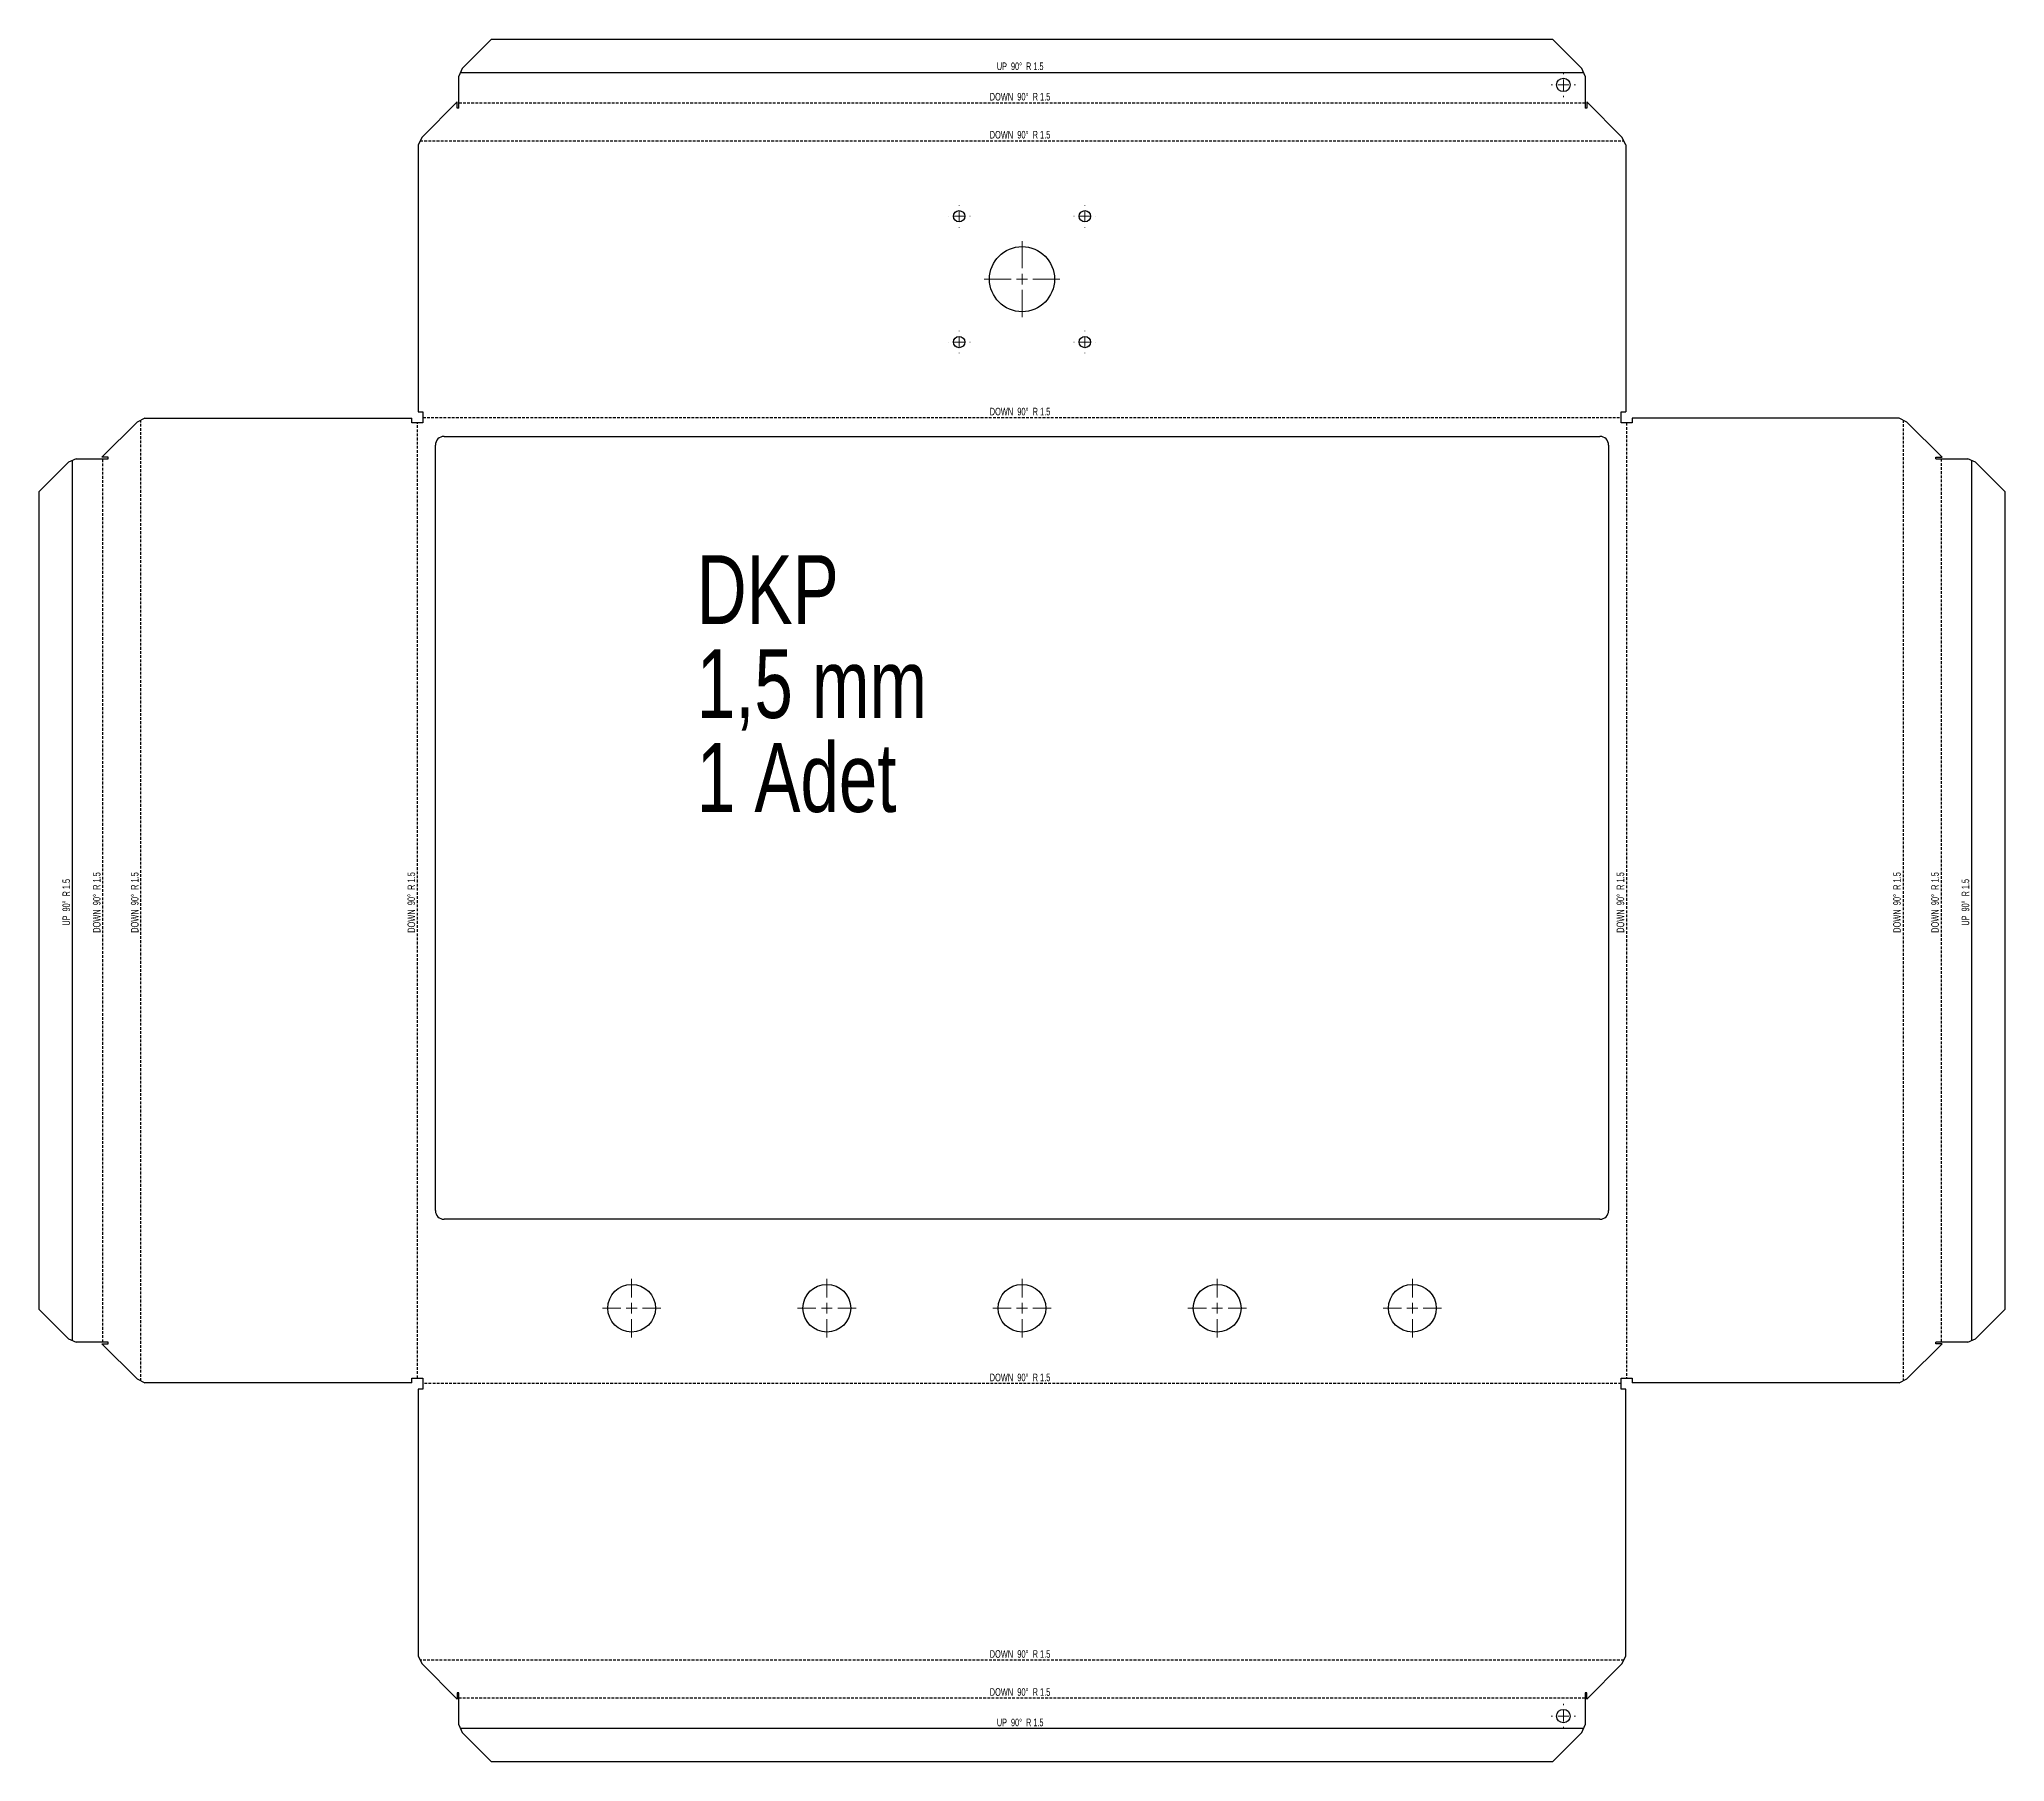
# Model space of a CAD drawing. Header units: millimetres. Extents: x -1996 to -388, y -1005 to 478.
# Drawn here: x -1294 to -388, y -317 to 478 of the extents above; entities that cross this region are included whole.
import ezdxf

# ---------------------------------------------------------------- set-up
doc = ezdxf.new("R2010")
doc.units = ezdxf.units.MM
doc.linetypes.add('HIDDEN', pattern=[1.905, 1.27, -0.635])
doc.styles.add('SLDTEXTSTYLE0', font='TXT', dxfattribs={"width": 0.75})
doc.styles.add('SLDTEXTSTYLE1', font='TXT', dxfattribs={"width": 0.660714})
doc.styles.add('SLDTEXTSTYLE2', font='TXT', dxfattribs={"width": 0.671875})

msp = doc.modelspace()

# ---------------------------------------------------------------- texts
at = {"color": 7, "linetype": 'Continuous', "lineweight": 0}
for s, insert, char_height, attachment_point, style in [('UP  90°  R 1.5', (-842.17, 466.95), 3.5, 2, 'SLDTEXTSTYLE1'), ('DOWN  90°  R 1.5', (-842.23, 452.91), 3.5, 2, 'SLDTEXTSTYLE2'), ('DOWN  90°  R 1.5', (-842.23, 435.38), 3.5, 2, 'SLDTEXTSTYLE2'), ('DOWN  90°  R 1.5', (-842.23, 307.72), 3.5, 2, 'SLDTEXTSTYLE2'), ('DKP', (-991.28, 239.73), 31.75, 1, 'SLDTEXTSTYLE0'), ('1,5 mm', (-991.28, 196.39), 31.75, 1, 'SLDTEXTSTYLE0'), ('1 Adet', (-991.28, 153.06), 31.75, 1, 'SLDTEXTSTYLE0'), ('DOWN  90°  R 1.5', (-842.23, -137.69), 3.5, 2, 'SLDTEXTSTYLE2'), ('DOWN  90°  R 1.5', (-842.23, -265.22), 3.5, 2, 'SLDTEXTSTYLE2'), ('DOWN  90°  R 1.5', (-842.23, -282.76), 3.5, 2, 'SLDTEXTSTYLE2'), ('UP  90°  R 1.5', (-842.17, -296.79), 3.5, 2, 'SLDTEXTSTYLE1')]:
    msp.add_mtext(s, dxfattribs=dict(at, insert=insert, char_height=char_height, attachment_point=attachment_point, style=style))
at = {"color": 7, "linetype": 'Continuous', "lineweight": 0, "char_height": 3.5, "attachment_point": 2, "rotation": 90}
for s, insert, style in [('DOWN  90°  R 1.5', (-1269.74, 79.58), 'SLDTEXTSTYLE2'), ('DOWN  90°  R 1.5', (-1252.21, 79.58), 'SLDTEXTSTYLE2'), ('DOWN  90°  R 1.5', (-1124.68, 79.58), 'SLDTEXTSTYLE2'), ('DOWN  90°  R 1.5', (-567.14, 79.58), 'SLDTEXTSTYLE2'), ('DOWN  90°  R 1.5', (-439.61, 79.58), 'SLDTEXTSTYLE2'), ('DOWN  90°  R 1.5', (-422.07, 79.58), 'SLDTEXTSTYLE2'), ('UP  90°  R 1.5', (-1283.78, 79.65), 'SLDTEXTSTYLE1'), ('UP  90°  R 1.5', (-408.04, 79.65), 'SLDTEXTSTYLE1')]:
    msp.add_mtext(s, dxfattribs=dict(at, insert=insert, style=style))

# ---------------------------------------------------------------- blocks, each defined once
blk = doc.blocks.new('SW_CENTERMARKSYMBOL_0')
at = {"color": 0, "linetype": 'Continuous', "lineweight": 18}
for p, q in [((0, 5), (0, 13.5)), ((-5, 0), (-13.5, 0)), ((0, 0), (-2.5, 0)), ((0, 0), (0, 2.5)), ((0, 0), (0, -2.5)), ((0, 0), (2.5, 0)), ((5, 0), (13.5, 0)), ((0, -5), (0, -13.5))]:
    blk.add_line(p, q, dxfattribs=at)
blk = doc.blocks.new('SW_CENTERMARKSYMBOL_1')
at = {"color": 0, "linetype": 'Continuous', "lineweight": 18}
for p, q in [((0, 5), (0, 13.5)), ((-5, 0), (-13.5, 0)), ((0, 0), (-2.5, 0)), ((0, 0), (0, 2.5)), ((0, 0), (0, -2.5)), ((0, 0), (2.5, 0)), ((5, 0), (13.5, 0)), ((0, -5), (0, -13.5))]:
    blk.add_line(p, q, dxfattribs=at)
blk = doc.blocks.new('SW_CENTERMARKSYMBOL_2')
at = {"color": 0, "linetype": 'Continuous', "lineweight": 18}
for p, q in [((0, 5), (0, 13.5)), ((-5, 0), (-13.5, 0)), ((0, 0), (-2.5, 0)), ((0, 0), (0, 2.5)), ((0, 0), (0, -2.5)), ((0, 0), (2.5, 0)), ((5, 0), (13.5, 0)), ((0, -5), (0, -13.5))]:
    blk.add_line(p, q, dxfattribs=at)
blk = doc.blocks.new('SW_CENTERMARKSYMBOL_3')
at = {"color": 0, "linetype": 'Continuous', "lineweight": 18}
for p, q in [((0, 5), (0, 13.5)), ((-5, 0), (-13.5, 0)), ((0, 0), (-2.5, 0)), ((0, 0), (0, 2.5)), ((0, 0), (0, -2.5)), ((0, 0), (2.5, 0)), ((5, 0), (13.5, 0)), ((0, -5), (0, -13.5))]:
    blk.add_line(p, q, dxfattribs=at)
blk = doc.blocks.new('SW_CENTERMARKSYMBOL_4')
at = {"color": 0, "linetype": 'Continuous', "lineweight": 18}
for p, q in [((0, 5), (0, 13.5)), ((-5, 0), (-13.5, 0)), ((0, 0), (-2.5, 0)), ((0, 0), (0, 2.5)), ((0, 0), (0, -2.5)), ((0, 0), (2.5, 0)), ((5, 0), (13.5, 0)), ((0, -5), (0, -13.5))]:
    blk.add_line(p, q, dxfattribs=at)
blk = doc.blocks.new('SW_CENTERMARKSYMBOL_5')
at = {"color": 0, "linetype": 'Continuous', "lineweight": 18}
for p, q in [((-5, 0), (-5.6, 0)), ((0, 0), (-2.5, 0)), ((0, 5), (0, 5.6)), ((0, 0), (0, 2.5)), ((0, 0), (0, -2.5)), ((0, 0), (2.5, 0)), ((5, 0), (5.6, 0)), ((0, -5), (0, -5.6))]:
    blk.add_line(p, q, dxfattribs=at)
blk = doc.blocks.new('SW_CENTERMARKSYMBOL_6')
at = {"color": 0, "linetype": 'Continuous', "lineweight": 18}
for p, q in [((0, 5), (0, 17.5)), ((-5, 0), (-17.5, 0)), ((0, 0), (-2.5, 0)), ((0, 0), (0, 2.5)), ((0, 0), (0, -2.5)), ((0, 0), (2.5, 0)), ((5, 0), (17.5, 0)), ((0, -5), (0, -17.5))]:
    blk.add_line(p, q, dxfattribs=at)
blk = doc.blocks.new('SW_CENTERMARKSYMBOL_7')
at = {"color": 0, "linetype": 'Continuous', "lineweight": 18}
for p, q in [((-5, 0), (-5.11, 0)), ((0, 0), (-2.5, 0)), ((0, 5), (0, 5.11)), ((0, 0), (0, 2.5)), ((0, 0), (0, -2.5)), ((0, 0), (2.5, 0)), ((5, 0), (5.11, 0)), ((0, -5), (0, -5.11))]:
    blk.add_line(p, q, dxfattribs=at)
blk = doc.blocks.new('SW_CENTERMARKSYMBOL_8')
at = {"color": 0, "linetype": 'Continuous', "lineweight": 18}
for p, q in [((-5, 0), (-5.11, 0)), ((0, 0), (-2.5, 0)), ((0, 5), (0, 5.11)), ((0, 0), (0, 2.5)), ((0, 0), (0, -2.5)), ((0, 0), (2.5, 0)), ((5, 0), (5.11, 0)), ((0, -5), (0, -5.11))]:
    blk.add_line(p, q, dxfattribs=at)
blk = doc.blocks.new('SW_CENTERMARKSYMBOL_9')
at = {"color": 0, "linetype": 'Continuous', "lineweight": 18}
for p, q in [((-5, 0), (-5.11, 0)), ((0, 0), (-2.5, 0)), ((0, 5), (0, 5.11)), ((0, 0), (0, 2.5)), ((0, 0), (0, -2.5)), ((0, 0), (2.5, 0)), ((5, 0), (5.11, 0)), ((0, -5), (0, -5.11))]:
    blk.add_line(p, q, dxfattribs=at)
blk = doc.blocks.new('SW_CENTERMARKSYMBOL_10')
at = {"color": 0, "linetype": 'Continuous', "lineweight": 18}
for p, q in [((-5, 0), (-5.11, 0)), ((0, 0), (-2.5, 0)), ((0, 5), (0, 5.11)), ((0, 0), (0, 2.5)), ((0, 0), (0, -2.5)), ((0, 0), (2.5, 0)), ((5, 0), (5.11, 0)), ((0, -5), (0, -5.11))]:
    blk.add_line(p, q, dxfattribs=at)
blk = doc.blocks.new('SW_CENTERMARKSYMBOL_11')
at = {"color": 0, "linetype": 'Continuous', "lineweight": 18}
for p, q in [((-5, 0), (-5.6, 0)), ((0, 0), (-2.5, 0)), ((0, 5), (0, 5.6)), ((0, 0), (0, 2.5)), ((0, 0), (0, -2.5)), ((0, 0), (2.5, 0)), ((5, 0), (5.6, 0)), ((0, -5), (0, -5.6))]:
    blk.add_line(p, q, dxfattribs=at)

# ---------------------------------------------------------------- linework, layer by layer
at = {"color": 7, "linetype": 'Continuous', "lineweight": 25}
for p, q in [((-1085.97, 477.63), (-1099.47, 464.13)), ((-1085.97, 477.63), (-596.68, 477.63)), ((-583.18, 464.13), (-596.68, 477.63)), ((-1099.47, 464.13), (-1100.97, 460.6)), ((-581.68, 460.6), (-583.18, 464.13)), ((-1100.97, 445.81), (-1100.97, 460.6)), ((-581.68, 460.6), (-581.68, 445.81)), ((-1117.97, 432.56), (-1101.72, 448.81)), ((-1101.72, 445.81), (-1101.72, 448.81)), ((-1100.97, 445.81), (-1101.72, 445.81)), ((-580.93, 445.81), (-581.68, 445.81)), ((-580.93, 448.81), (-580.93, 445.81)), ((-580.93, 448.81), (-564.68, 432.56)), ((-1117.97, 432.56), (-1119.75, 429.03)), ((-1119.75, 429.03), (-1119.75, 305.78)), ((-562.9, 429.03), (-564.68, 432.56)), ((-562.9, 429.03), (-562.9, 305.78)), ((-1265.64, 284.89), (-1249.39, 301.14)), ((-1245.86, 302.92), (-1249.39, 301.14)), ((-1245.86, 302.92), (-1122.61, 302.92)), ((-1122.61, 300.74), (-1122.61, 302.92)), ((-1117.57, 300.74), (-1122.61, 300.74)), ((-1119.75, 305.78), (-1117.57, 305.78)), ((-1117.57, 305.78), (-1117.57, 300.74)), ((-565.07, 305.78), (-562.9, 305.78)), ((-565.07, 300.74), (-565.07, 305.78)), ((-560.04, 300.74), (-565.07, 300.74)), ((-560.04, 302.92), (-560.04, 300.74)), ((-436.79, 302.92), (-560.04, 302.92)), ((-433.26, 301.14), (-436.79, 302.92)), ((-433.26, 301.14), (-417.01, 284.89)), ((-1111.82, -62.51), (-1111.82, 290.49)), ((-1107.82, 294.49), (-574.82, 294.49)), ((-570.82, 290.49), (-570.82, -62.51)), ((-1280.96, 282.64), (-1294.46, 269.14)), ((-1277.43, 284.14), (-1280.96, 282.64)), ((-1277.43, 284.14), (-1262.64, 284.14)), ((-1262.64, 284.89), (-1265.64, 284.89)), ((-1262.64, 284.14), (-1262.64, 284.89)), ((-420.01, 284.89), (-417.01, 284.89)), ((-420.01, 284.14), (-420.01, 284.89)), ((-420.01, 284.14), (-405.22, 284.14)), ((-401.69, 282.64), (-405.22, 284.14)), ((-388.19, 269.14), (-401.69, 282.64)), ((-1294.46, -108.15), (-1294.46, 269.14)), ((-388.19, 269.14), (-388.19, -108.15)), ((-574.82, -66.51), (-1107.82, -66.51)), ((-1294.46, -108.15), (-1280.96, -121.65)), ((-401.69, -121.65), (-388.19, -108.15)), ((-1280.96, -121.65), (-1277.43, -123.15)), ((-1262.64, -123.15), (-1277.43, -123.15)), ((-1249.39, -140.15), (-1265.64, -123.9)), ((-1265.64, -123.9), (-1262.64, -123.9)), ((-1262.64, -123.9), (-1262.64, -123.15)), ((-417.01, -123.9), (-433.26, -140.15)), ((-405.22, -123.15), (-420.01, -123.15)), ((-420.01, -123.9), (-420.01, -123.15)), ((-417.01, -123.9), (-420.01, -123.9)), ((-405.22, -123.15), (-401.69, -121.65)), ((-1249.39, -140.15), (-1245.86, -141.93)), ((-1122.61, -141.93), (-1245.86, -141.93)), ((-1122.61, -139.76), (-1117.57, -139.76)), ((-1122.61, -141.93), (-1122.61, -139.76)), ((-1119.75, -144.79), (-1119.75, -268.04)), ((-1117.57, -144.79), (-1119.75, -144.79)), ((-1117.57, -139.76), (-1117.57, -144.79)), ((-565.07, -139.76), (-560.04, -139.76)), ((-565.07, -144.79), (-565.07, -139.76)), ((-562.9, -144.79), (-565.07, -144.79)), ((-562.9, -268.04), (-562.9, -144.79)), ((-560.04, -139.76), (-560.04, -141.93)), ((-436.79, -141.93), (-560.04, -141.93)), ((-436.79, -141.93), (-433.26, -140.15)), ((-1119.75, -268.04), (-1117.97, -271.57)), ((-1101.72, -287.82), (-1117.97, -271.57)), ((-564.68, -271.57), (-580.93, -287.82)), ((-564.68, -271.57), (-562.9, -268.04)), ((-1100.97, -284.82), (-1101.72, -284.82)), ((-1101.72, -284.82), (-1101.72, -287.82)), ((-1100.97, -299.61), (-1100.97, -284.82)), ((-580.93, -284.82), (-581.68, -284.82)), ((-581.68, -284.82), (-581.68, -299.61)), ((-580.93, -287.82), (-580.93, -284.82)), ((-1100.97, -299.61), (-1099.47, -303.14)), ((-1099.47, -303.14), (-1085.97, -316.64)), ((-596.68, -316.64), (-583.18, -303.14)), ((-583.18, -303.14), (-581.68, -299.61)), ((-596.68, -316.64), (-1085.97, -316.64))]:
    msp.add_line(p, q, dxfattribs=at)
at = {"color": 7, "linetype": 'Continuous'}
for p, q in [((-1100.22, 462.36), (-582.43, 462.36)), ((-1279.19, -122.4), (-1279.19, 283.39)), ((-403.45, 283.39), (-403.45, -122.4)), ((-582.43, -301.38), (-1100.22, -301.38))]:
    msp.add_line(p, q, dxfattribs=at)
at = {"color": 7, "linetype": 'HIDDEN'}
for p, q in [((-1100.97, 448.33), (-581.68, 448.33)), ((-1118.86, 430.8), (-563.79, 430.8)), ((-1247.63, -141.04), (-1247.63, 302.03)), ((-1120.09, -139.76), (-1120.09, 300.74)), ((-1117.57, 303.26), (-565.07, 303.26)), ((-562.56, 300.74), (-562.56, -139.76)), ((-435.02, 302.03), (-435.02, -141.04)), ((-1265.16, -123.15), (-1265.16, 284.14)), ((-417.49, 284.14), (-417.49, -123.15)), ((-565.07, -142.27), (-1117.57, -142.27)), ((-563.79, -269.81), (-1118.86, -269.81)), ((-581.68, -287.34), (-1100.97, -287.34))]:
    msp.add_line(p, q, dxfattribs=at)
at = {"color": 7, "linetype": 'Continuous', "lineweight": 25}
for centre, radius in [((-591.68, 456.6), 3.1), ((-870.32, 396.02), 2.61), ((-812.33, 396.02), 2.61), ((-841.32, 367.03), 15), ((-870.32, 338.04), 2.61), ((-812.33, 338.04), 2.61), ((-1021.32, -107.51), 11), ((-931.32, -107.51), 11), ((-841.32, -107.51), 11), ((-751.32, -107.51), 11), ((-661.32, -107.51), 11), ((-591.68, -295.61), 3.1)]:
    msp.add_circle(centre, radius, dxfattribs=at)
for centre, start, end in [((-1107.82, 290.49), 90, 180), ((-574.82, 290.49), 0, 90), ((-1107.82, -62.51), 180, 270), ((-574.82, -62.51), 270, 0)]:
    msp.add_arc(centre, 4, start, end, dxfattribs=at)

# ---------------------------------------------------------------- block references
at = {"color": 7, "linetype": 'Continuous', "lineweight": 18}
for name, p in [('SW_CENTERMARKSYMBOL_5', (-591.68, 456.6)), ('SW_CENTERMARKSYMBOL_10', (-870.32, 396.02)), ('SW_CENTERMARKSYMBOL_9', (-812.33, 396.02)), ('SW_CENTERMARKSYMBOL_6', (-841.32, 367.03)), ('SW_CENTERMARKSYMBOL_7', (-870.32, 338.04)), ('SW_CENTERMARKSYMBOL_8', (-812.33, 338.04)), ('SW_CENTERMARKSYMBOL_2', (-1021.32, -107.51)), ('SW_CENTERMARKSYMBOL_4', (-931.32, -107.51)), ('SW_CENTERMARKSYMBOL_0', (-841.32, -107.51)), ('SW_CENTERMARKSYMBOL_3', (-751.32, -107.51)), ('SW_CENTERMARKSYMBOL_1', (-661.32, -107.51)), ('SW_CENTERMARKSYMBOL_11', (-591.68, -295.61))]:
    msp.add_blockref(name, p, dxfattribs=at)

msp.set_redraw_order([(e.dxf.handle, doc.entitydb.next_handle()) for e in msp.query("TEXT MTEXT ATTDEF DIMENSION ARC_DIMENSION")])  # texts and dimensions are drawn at this point

doc.saveas('drawing.dxf')
